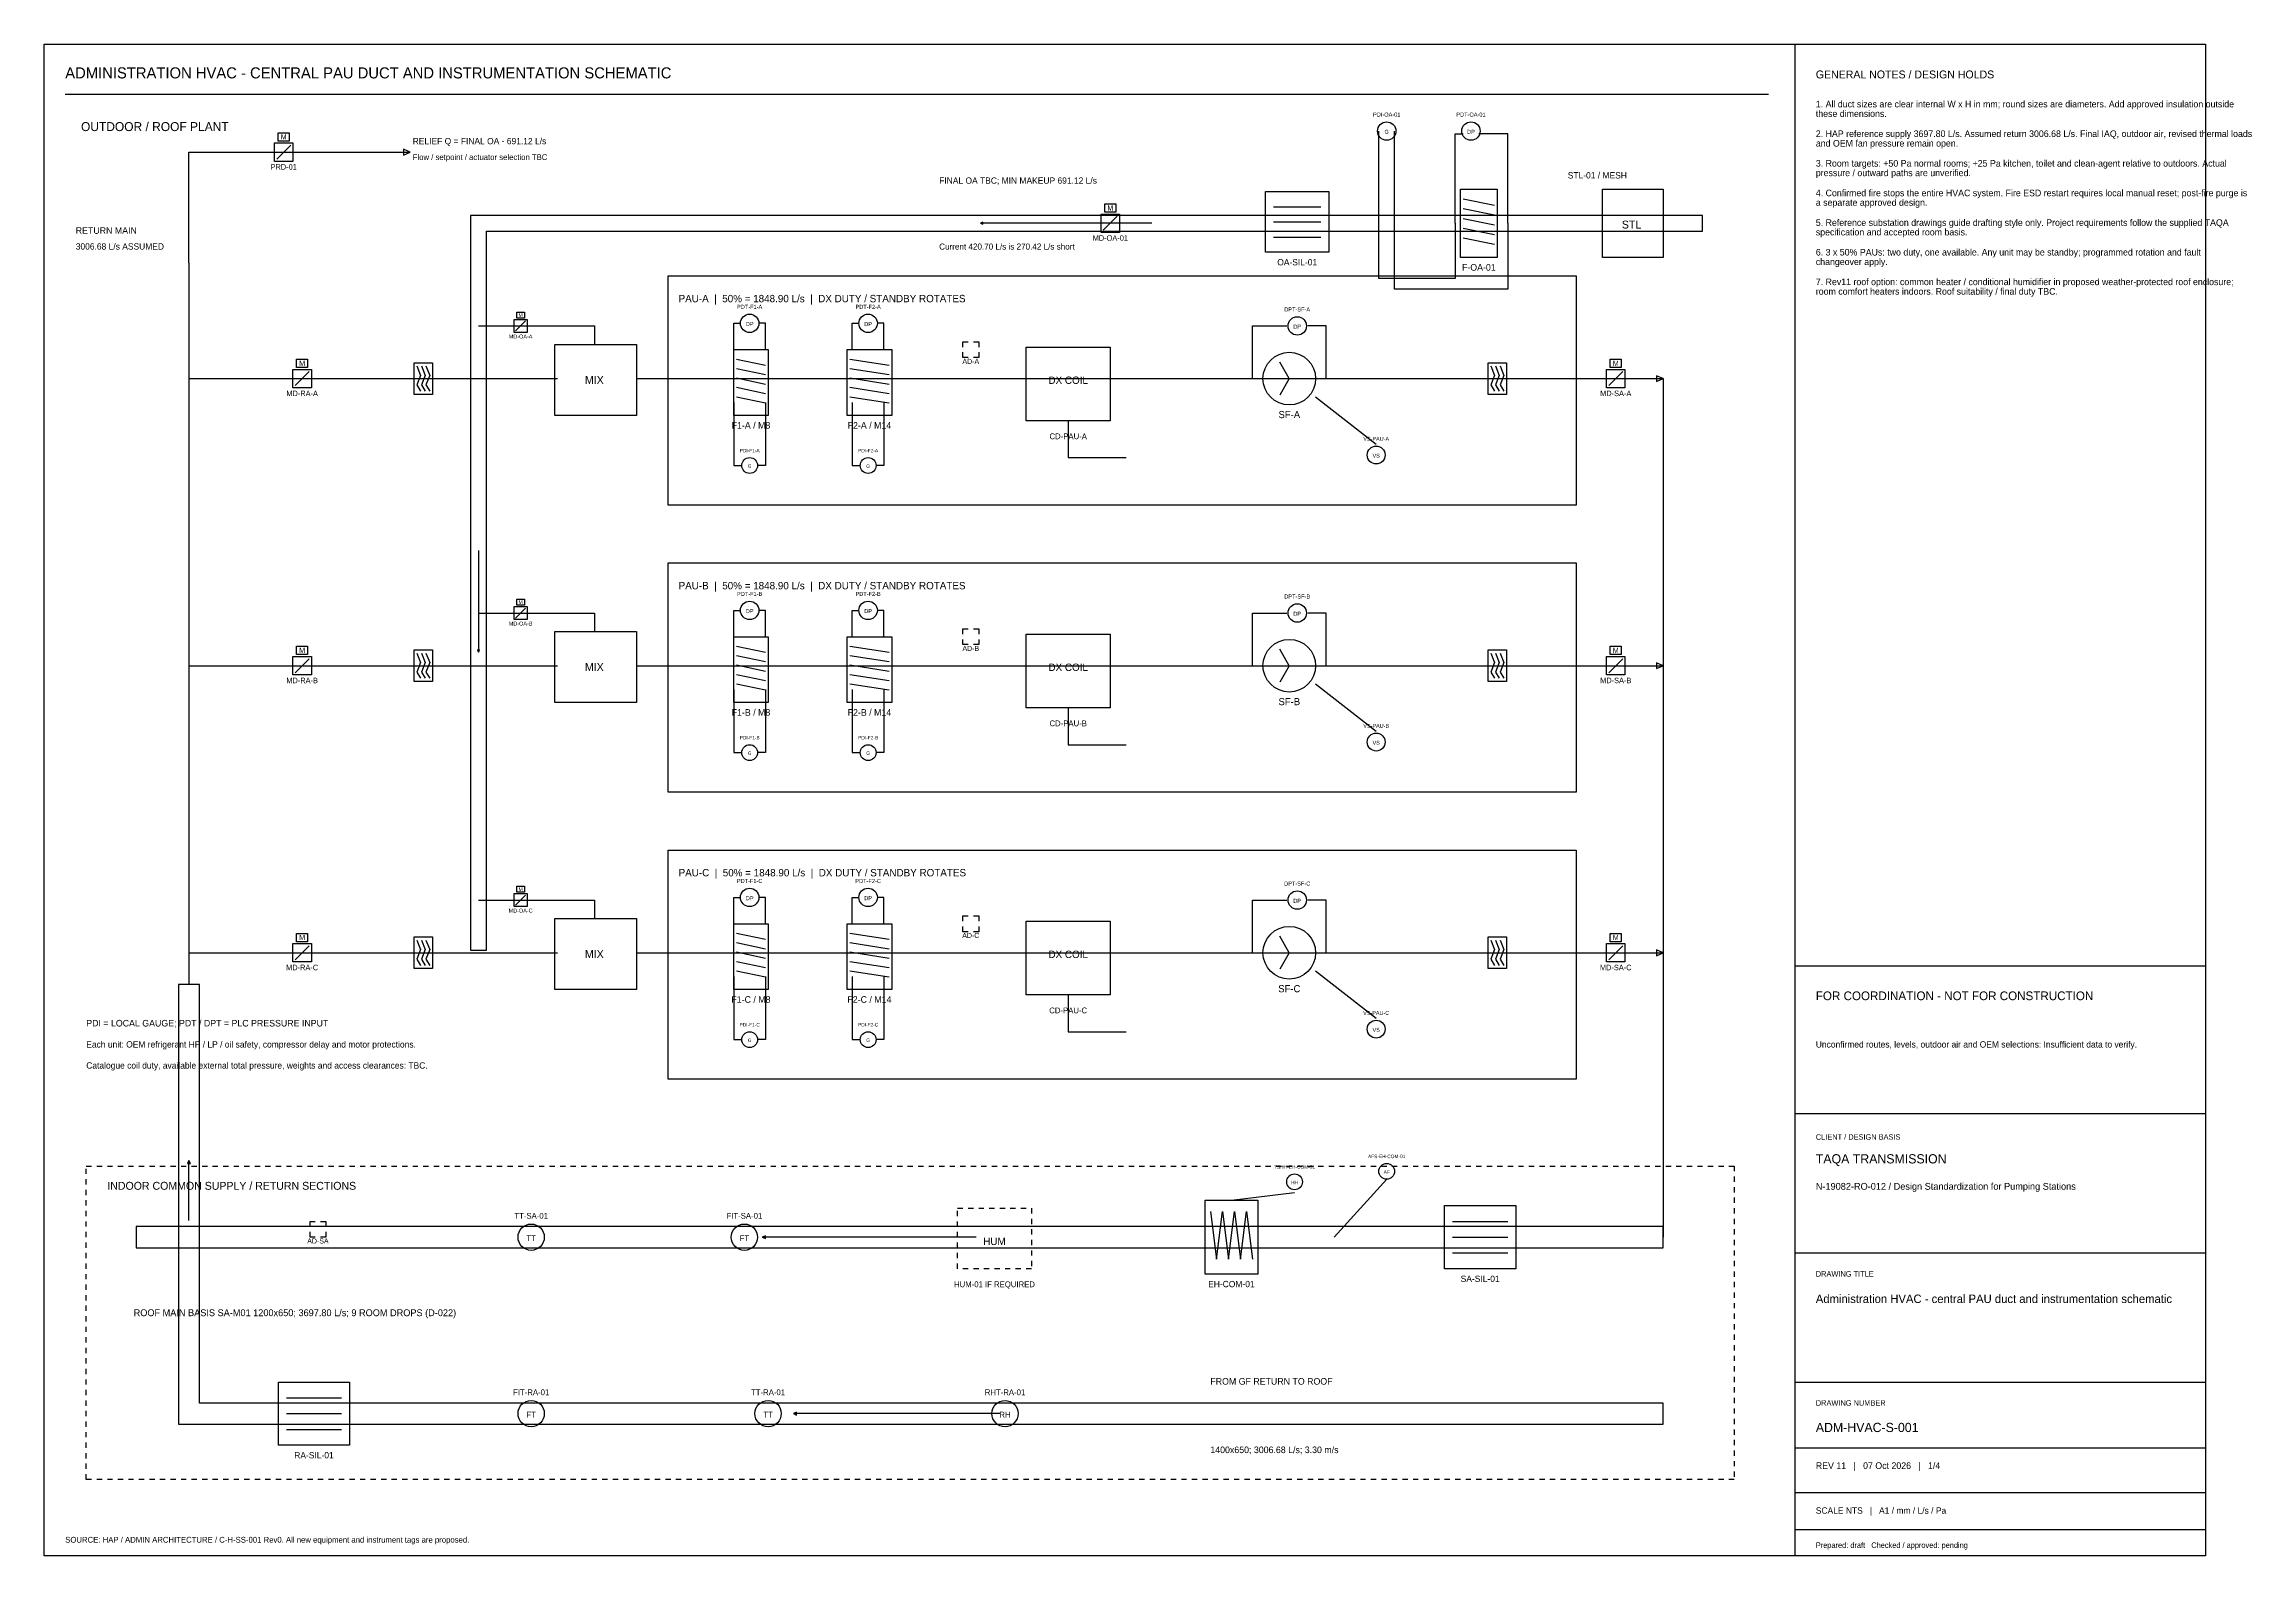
# Model space of a CAD drawing. Header units: millimetres. Extents: x 10 to 3549, y 10 to 584.
# Drawn here: x 10 to 849, y 10 to 584 of the extents above; entities that cross this region are included whole.
import ezdxf
from ezdxf.enums import TextEntityAlignment as Align

# ---------------------------------------------------------------- set-up
doc = ezdxf.new("R2010")
doc.units = ezdxf.units.MM
doc.linetypes.add('DASHED', pattern=[4, 2, -2])
for name, color, linetype, lineweight, true_color in [('M-DIM', 8, 'CONTINUOUS', 25, 0x5a5d63), ('M-EA', 30, 'CONTINUOUS', 25, 0xb14b15), ('M-INK', 7, 'CONTINUOUS', 25, 0x171c25), ('M-INST', 6, 'CONTINUOUS', 25, 0x764070), ('M-OA', 4, 'CONTINUOUS', 25, 0x597d96), ('M-PENDING', 1, 'CONTINUOUS', 25, 0xa23a34), ('M-RA', 3, 'CONTINUOUS', 25, 0x1567bd), ('M-RL', 6, 'CONTINUOUS', 25, 0x765196), ('M-SA', 5, 'CONTINUOUS', 25, 0x239321)]:
    doc.layers.add(name, color=color, linetype=linetype, lineweight=lineweight, true_color=true_color)

msp = doc.modelspace()

# ---------------------------------------------------------------- linework, layer by layer
at = {"layer": 'M-DIM'}
for p, q in [((399, 441), (399, 427)), ((399, 427), (421, 427)), ((399, 332), (399, 318)), ((399, 318), (421, 318)), ((399, 223), (399, 209)), ((399, 209), (421, 209))]:
    msp.add_line(p, q, dxfattribs=at)
at = {"layer": 'M-DIM', "linetype": 'DASHED'}
msp.add_lwpolyline([(26, 158), (652, 158), (652, 39), (26, 39)], close=True, dxfattribs=at)
at = {"layer": 'M-EA'}
for p, q in [((453, 140.8), (455.29, 122.6)), ((455.29, 122.6), (457.57, 140.8)), ((457.57, 140.8), (459.86, 122.6)), ((459.86, 122.6), (462.14, 140.8)), ((462.14, 140.8), (464.43, 122.6)), ((464.43, 122.6), (466.71, 140.8)), ((466.71, 140.8), (469, 122.6))]:
    msp.add_line(p, q, dxfattribs=at)
at = {"layer": 'M-INK'}
for p, q in [((675, 584), (675, 10)), ((18, 565), (665, 565)), ((273, 464.43), (284, 462.11)), ((316, 464.43), (331, 462.11)), ((273, 460.86), (284, 458.54)), ((273, 457.29), (284, 454.96)), ((273, 453.71), (284, 451.39)), ((316, 460.86), (331, 458.54)), ((316, 457.29), (331, 454.96)), ((316, 453.71), (331, 451.39)), ((273, 450.14), (284, 447.82)), ((316, 450.14), (331, 447.82)), ((273, 355.43), (284, 353.11)), ((316, 355.43), (331, 353.11)), ((273, 351.86), (284, 349.54)), ((273, 348.29), (284, 345.96)), ((273, 344.71), (284, 342.39)), ((316, 351.86), (331, 349.54)), ((316, 348.29), (331, 345.96)), ((316, 344.71), (331, 342.39)), ((273, 341.14), (284, 338.82)), ((316, 341.14), (331, 338.82)), ((273, 246.43), (284, 244.11)), ((316, 246.43), (331, 244.11)), ((273, 242.86), (284, 240.54)), ((273, 239.29), (284, 236.96)), ((273, 235.71), (284, 233.39)), ((316, 242.86), (331, 240.54)), ((316, 239.29), (331, 236.96)), ((316, 235.71), (331, 233.39)), ((273, 232.14), (284, 229.82)), ((316, 232.14), (331, 229.82)), ((675, 234), (831, 234)), ((675, 178), (831, 178)), ((675, 125), (831, 125)), ((675, 76), (831, 76)), ((675, 51), (831, 51)), ((675, 34), (831, 34)), ((675, 20), (831, 20))]:
    msp.add_line(p, q, dxfattribs=at)
for points in [[(10, 584), (831, 584), (831, 10), (10, 10)], [(247, 496), (592, 496), (592, 409), (247, 409)], [(272, 468), (285, 468), (285, 443), (272, 443)], [(315, 468), (332, 468), (332, 443), (315, 443)], [(247, 387), (592, 387), (592, 300), (247, 300)], [(272, 359), (285, 359), (285, 334), (272, 334)], [(315, 359), (332, 359), (332, 334), (315, 334)], [(247, 278), (592, 278), (592, 191), (247, 191)], [(272, 250), (285, 250), (285, 225), (272, 225)], [(315, 250), (332, 250), (332, 225), (315, 225)]]:
    msp.add_lwpolyline(points, close=True, dxfattribs=at)
at = {"layer": 'M-INK', "linetype": 'DASHED'}
for points in [[(359, 471), (365, 471), (365, 465), (359, 465)], [(359, 362), (365, 362), (365, 356), (359, 356)], [(359, 253), (365, 253), (365, 247), (359, 247)], [(111, 137), (117, 137), (117, 131), (111, 131)]]:
    msp.add_lwpolyline(points, close=True, dxfattribs=at)
at = {"layer": 'M-INST'}
for p, q in [((517, 495), (517, 551)), ((523, 491), (523, 551)), ((546, 516), (546, 550)), ((546, 550), (549, 550)), ((566, 550), (555, 550)), ((566, 516), (566, 550)), ((546, 516), (546, 495)), ((566, 516), (566, 491)), ((546, 495), (517, 495)), ((566, 491), (523, 491)), ((272, 468), (272, 478)), ((272, 478), (274.5, 478)), ((284, 478), (281.5, 478)), ((284, 468), (284, 478)), ((317, 468), (317, 478)), ((317, 478), (319.5, 478)), ((329, 478), (326.5, 478)), ((329, 468), (329, 478)), ((469, 457), (469, 477)), ((469, 477), (482, 477)), ((497, 477), (490, 477)), ((497, 457), (497, 477)), ((272, 448), (272, 424)), ((284, 448), (284, 424)), ((317, 448), (317, 424)), ((329, 448), (329, 424)), ((516, 432), (493, 450)), ((272, 424), (275, 424)), ((284, 424), (281, 424)), ((317, 424), (320, 424)), ((329, 424), (326, 424)), ((272, 359), (272, 369)), ((272, 369), (274.5, 369)), ((284, 369), (281.5, 369)), ((284, 359), (284, 369)), ((317, 359), (317, 369)), ((317, 369), (319.5, 369)), ((329, 369), (326.5, 369)), ((329, 359), (329, 369)), ((469, 348), (469, 368)), ((469, 368), (482, 368)), ((497, 368), (490, 368)), ((497, 348), (497, 368)), ((272, 339), (272, 315)), ((284, 339), (284, 315)), ((317, 339), (317, 315)), ((329, 339), (329, 315)), ((516, 323), (493, 341)), ((272, 315), (275, 315)), ((284, 315), (281, 315)), ((317, 315), (320, 315)), ((329, 315), (326, 315)), ((272, 250), (272, 260)), ((272, 260), (274.5, 260)), ((284, 260), (281.5, 260)), ((284, 250), (284, 260)), ((317, 250), (317, 260)), ((317, 260), (319.5, 260)), ((329, 260), (326.5, 260)), ((329, 250), (329, 260)), ((469, 239), (469, 259)), ((469, 259), (482, 259)), ((497, 259), (490, 259)), ((497, 239), (497, 259)), ((272, 230), (272, 206)), ((284, 230), (284, 206)), ((317, 230), (317, 206)), ((329, 230), (329, 206)), ((516, 214), (493, 232)), ((272, 206), (275, 206)), ((284, 206), (281, 206)), ((317, 206), (320, 206)), ((329, 206), (326, 206)), ((500, 131), (520, 153)), ((461, 145), (485, 148))]:
    msp.add_line(p, q, dxfattribs=at)
for centre, radius in [((520, 551), 3.5), ((552, 551), 3.5), ((278, 478), 3.5), ((323, 478), 3.5), ((486, 477), 3.5), ((516, 428), 3.4), ((278, 424), 3), ((323, 424), 3), ((278, 369), 3.5), ((323, 369), 3.5), ((486, 368), 3.5), ((516, 319), 3.4), ((278, 315), 3), ((323, 315), 3), ((278, 260), 3.5), ((323, 260), 3.5), ((486, 259), 3.5), ((516, 210), 3.4), ((278, 206), 3), ((323, 206), 3), ((485, 152), 3), ((520, 156), 3), ((195, 131), 5), ((276, 131), 5), ((195, 64), 5), ((285, 64), 5), ((375, 64), 5)]:
    msp.add_circle(centre, radius, dxfattribs=at)
at = {"layer": 'M-OA'}
for p, q in [((477, 522.25), (495, 522.25)), ((549, 525.29), (561, 522.87)), ((549, 521.57), (561, 519.16)), ((430.75, 516), (365.65, 516)), ((412.34, 513.34), (417.66, 518.66)), ((477, 516.5), (495, 516.5)), ((549, 517.86), (561, 515.44)), ((549, 514.14), (561, 511.73)), ((477, 510.75), (495, 510.75)), ((549, 510.43), (561, 508.01)), ((189.1, 475.1), (192.9, 478.9)), ((175, 477), (219, 477)), ((219, 477), (219, 470)), ((175, 391.8), (175, 353.16)), ((189.1, 366.1), (192.9, 369.9)), ((175, 368), (219, 368)), ((219, 368), (219, 361)), ((189.1, 257.1), (192.9, 260.9)), ((175, 259), (219, 259)), ((219, 259), (219, 252))]:
    msp.add_line(p, q, dxfattribs=at)
for points in [[(548, 529), (562, 529), (562, 503), (548, 503)], [(602, 529), (625, 529), (625, 503), (602, 503)], [(412.9, 523.35), (417.1, 523.35), (417.1, 520.2), (412.9, 520.2)], [(474, 528), (498, 528), (498, 505), (474, 505)], [(640, 519), (172, 519), (172, 240), (178, 240), (178, 513), (640, 513)], [(365.65, 516), (366.55, 515.6), (366.55, 516.4)], [(411.5, 519.5), (418.5, 519.5), (418.5, 512.5), (411.5, 512.5)], [(188.5, 479.5), (193.5, 479.5), (193.5, 474.5), (188.5, 474.5)], [(189.5, 482.25), (192.5, 482.25), (192.5, 480), (189.5, 480)], [(204, 470), (235, 470), (235, 443), (204, 443)], [(188.5, 370.5), (193.5, 370.5), (193.5, 365.5), (188.5, 365.5)], [(189.5, 373.25), (192.5, 373.25), (192.5, 371), (189.5, 371)], [(204, 361), (235, 361), (235, 334), (204, 334)], [(175, 353.16), (175.41, 354.06), (174.59, 354.06)], [(188.5, 261.5), (193.5, 261.5), (193.5, 256.5), (188.5, 256.5)], [(189.5, 264.25), (192.5, 264.25), (192.5, 262), (189.5, 262)], [(204, 252), (235, 252), (235, 225), (204, 225)]]:
    msp.add_lwpolyline(points, close=True, dxfattribs=at)
at = {"layer": 'M-RA'}
for p, q in [((65, 501), (65, 227)), ((151.55, 461.8), (152.95, 458.2)), ((153.3, 461.8), (154.7, 458.2)), ((155.05, 461.8), (156.45, 458.2)), ((65, 457), (205, 457)), ((105.34, 454.34), (110.66, 459.66)), ((152.95, 458.2), (151.55, 454.6)), ((151.55, 454.6), (152.95, 452.2)), ((154.7, 458.2), (153.3, 454.6)), ((153.3, 454.6), (154.7, 452.2)), ((156.45, 458.2), (155.05, 454.6)), ((155.05, 454.6), (156.45, 452.2)), ((151.55, 352.8), (152.95, 349.2)), ((153.3, 352.8), (154.7, 349.2)), ((155.05, 352.8), (156.45, 349.2)), ((65, 348), (205, 348)), ((105.34, 345.34), (110.66, 350.66)), ((152.95, 349.2), (151.55, 345.6)), ((151.55, 345.6), (152.95, 343.2)), ((154.7, 349.2), (153.3, 345.6)), ((153.3, 345.6), (154.7, 343.2)), ((156.45, 349.2), (155.05, 345.6)), ((155.05, 345.6), (156.45, 343.2)), ((151.55, 243.8), (152.95, 240.2)), ((153.3, 243.8), (154.7, 240.2)), ((155.05, 243.8), (156.45, 240.2)), ((65, 239), (205, 239)), ((105.34, 236.34), (110.66, 241.66)), ((152.95, 240.2), (151.55, 236.6)), ((151.55, 236.6), (152.95, 234.2)), ((154.7, 240.2), (153.3, 236.6)), ((153.3, 236.6), (154.7, 234.2)), ((156.45, 240.2), (155.05, 236.6)), ((155.05, 236.6), (156.45, 234.2)), ((65, 137.35), (65, 160.17)), ((102, 70), (123, 70)), ((102, 64), (123, 64)), ((373, 64), (294.6, 64)), ((102, 58), (123, 58))]:
    msp.add_line(p, q, dxfattribs=at)
for points in [[(105.9, 464.35), (110.1, 464.35), (110.1, 461.2), (105.9, 461.2)], [(150.5, 463), (157.5, 463), (157.5, 451), (150.5, 451)], [(104.5, 460.5), (111.5, 460.5), (111.5, 453.5), (104.5, 453.5)], [(105.9, 355.35), (110.1, 355.35), (110.1, 352.2), (105.9, 352.2)], [(150.5, 354), (157.5, 354), (157.5, 342), (150.5, 342)], [(104.5, 351.5), (111.5, 351.5), (111.5, 344.5), (104.5, 344.5)], [(105.9, 246.35), (110.1, 246.35), (110.1, 243.2), (105.9, 243.2)], [(150.5, 245), (157.5, 245), (157.5, 233), (150.5, 233)], [(104.5, 242.5), (111.5, 242.5), (111.5, 235.5), (104.5, 235.5)], [(625, 68), (69, 68), (69, 227), (61, 227), (61, 60), (625, 60)], [(65, 160.17), (64.46, 158.97), (65.54, 158.97)], [(99, 76), (126, 76), (126, 52), (99, 52)], [(294.6, 64), (295.8, 63.46), (295.8, 64.54)]]:
    msp.add_lwpolyline(points, close=True, dxfattribs=at)
at = {"layer": 'M-RL'}
for p, q in [((98.34, 540.34), (103.66, 545.66)), ((65, 501), (65, 543)), ((65, 543), (140, 543)), ((115, 543), (149, 543))]:
    msp.add_line(p, q, dxfattribs=at)
for points in [[(97.5, 546.5), (104.5, 546.5), (104.5, 539.5), (97.5, 539.5)], [(98.9, 550.35), (103.1, 550.35), (103.1, 547.2), (98.9, 547.2)], [(149, 543), (146.5, 544.12), (146.5, 541.88)]]:
    msp.add_lwpolyline(points, close=True, dxfattribs=at)
at = {"layer": 'M-SA'}
for p, q in [((483, 457), (479.4, 463.24)), ((559.55, 461.8), (560.95, 458.2)), ((561.3, 461.8), (562.7, 458.2)), ((563.05, 461.8), (564.45, 458.2)), ((235, 457), (625, 457)), ((483, 457), (479.4, 450.76)), ((483, 457), (490.2, 457)), ((560.95, 458.2), (559.55, 454.6)), ((559.55, 454.6), (560.95, 452.2)), ((562.7, 458.2), (561.3, 454.6)), ((561.3, 454.6), (562.7, 452.2)), ((564.45, 458.2), (563.05, 454.6)), ((563.05, 454.6), (564.45, 452.2)), ((604.34, 454.34), (609.66, 459.66)), ((625, 457), (625, 239)), ((483, 348), (479.4, 354.24)), ((559.55, 352.8), (560.95, 349.2)), ((561.3, 352.8), (562.7, 349.2)), ((563.05, 352.8), (564.45, 349.2)), ((235, 348), (625, 348)), ((483, 348), (479.4, 341.76)), ((483, 348), (490.2, 348)), ((560.95, 349.2), (559.55, 345.6)), ((559.55, 345.6), (560.95, 343.2)), ((562.7, 349.2), (561.3, 345.6)), ((561.3, 345.6), (562.7, 343.2)), ((564.45, 349.2), (563.05, 345.6)), ((563.05, 345.6), (564.45, 343.2)), ((604.34, 345.34), (609.66, 350.66)), ((483, 239), (479.4, 245.24)), ((559.55, 243.8), (560.95, 240.2)), ((561.3, 243.8), (562.7, 240.2)), ((563.05, 243.8), (564.45, 240.2)), ((235, 239), (625, 239)), ((483, 239), (479.4, 232.76)), ((483, 239), (490.2, 239)), ((560.95, 240.2), (559.55, 236.6)), ((559.55, 236.6), (560.95, 234.2)), ((562.7, 240.2), (561.3, 236.6)), ((561.3, 236.6), (562.7, 234.2)), ((564.45, 240.2), (563.05, 236.6)), ((563.05, 236.6), (564.45, 234.2)), ((604.34, 236.34), (609.66, 241.66)), ((625, 239), (625, 131)), ((545, 137), (566, 137)), ((364, 131), (282.8, 131)), ((545, 131), (566, 131)), ((545, 125), (566, 125))]:
    msp.add_line(p, q, dxfattribs=at)
for points in [[(383, 469), (415, 469), (415, 441), (383, 441)], [(558.5, 463), (565.5, 463), (565.5, 451), (558.5, 451)], [(604.9, 464.35), (609.1, 464.35), (609.1, 461.2), (604.9, 461.2)], [(603.5, 460.5), (610.5, 460.5), (610.5, 453.5), (603.5, 453.5)], [(625, 457), (622.5, 458.12), (622.5, 455.88)], [(383, 360), (415, 360), (415, 332), (383, 332)], [(558.5, 354), (565.5, 354), (565.5, 342), (558.5, 342)], [(604.9, 355.35), (609.1, 355.35), (609.1, 352.2), (604.9, 352.2)], [(603.5, 351.5), (610.5, 351.5), (610.5, 344.5), (603.5, 344.5)], [(625, 348), (622.5, 349.12), (622.5, 346.88)], [(383, 251), (415, 251), (415, 223), (383, 223)], [(558.5, 245), (565.5, 245), (565.5, 233), (558.5, 233)], [(604.9, 246.35), (609.1, 246.35), (609.1, 243.2), (604.9, 243.2)], [(603.5, 242.5), (610.5, 242.5), (610.5, 235.5), (603.5, 235.5)], [(625, 239), (622.5, 240.12), (622.5, 237.88)], [(451, 145), (471, 145), (471, 117), (451, 117)], [(542, 143), (569, 143), (569, 119), (542, 119)], [(625, 135), (45, 135), (45, 127), (625, 127)], [(282.8, 131), (284, 130.46), (284, 131.54)]]:
    msp.add_lwpolyline(points, close=True, dxfattribs=at)
at = {"layer": 'M-SA', "linetype": 'DASHED'}
msp.add_lwpolyline([(357, 142), (385, 142), (385, 119), (357, 119)], close=True, dxfattribs=at)
at = {"layer": 'M-SA'}
for centre in [(483, 457), (483, 348), (483, 239)]:
    msp.add_circle(centre, 10, dxfattribs=at)

# ---------------------------------------------------------------- texts
at = {"layer": 'M-DIM'}
for s, p in [('CD-PAU-A', (399, 434)), ('CD-PAU-B', (399, 325)), ('CD-PAU-C', (399, 216))]:
    msp.add_text(s, height=2.2, dxfattribs=at).set_placement(p, align=Align.CENTER)
for s, height, p in [('CLIENT / DESIGN BASIS', 2.1, (683, 168)), ('DRAWING TITLE', 2.1, (683, 116)), ('DRAWING NUMBER', 2.1, (683, 67)), ('SOURCE: HAP / ADMIN ARCHITECTURE / C-H-SS-001 Rev0. All new equipment and instrument tags are proposed.', 2.2, (18, 15)), ('Prepared: draft   Checked / approved: pending', 2.1, (683, 13))]:
    msp.add_text(s, height=height, dxfattribs=at).set_placement(p)
at = {"layer": 'M-EA'}
msp.add_text('EH-COM-01', height=2.4, dxfattribs=at).set_placement((461, 112), align=Align.CENTER)
at = {"layer": 'M-INK'}
for s, height, p in [('ADMINISTRATION HVAC - CENTRAL PAU DUCT AND INSTRUMENTATION SCHEMATIC', 4.2, (18, 571)), ('GENERAL NOTES / DESIGN HOLDS', 3, (683, 571)), ('1. All duct sizes are clear internal W x H in mm; round sizes are diameters. Add approved insulation outside', 2.5, (683, 560)), ('OUTDOOR / ROOF PLANT', 3.4, (24, 551)), ('these dimensions.', 2.5, (683, 556.38)), ('and OEM fan pressure remain open.', 2.5, (683, 545.12)), ('2. HAP reference supply 3697.80 L/s. Assumed return 3006.68 L/s. Final IAQ, outdoor air, revised thermal loads', 2.5, (683, 548.75)), ('3. Room targets: +50 Pa normal rooms; +25 Pa kitchen, toilet and clean-agent relative to outdoors. Actual', 2.5, (683, 537.5)), ('4. Confirmed fire stops the entire HVAC system. Fire ESD restart requires local manual reset; post-fire purge is', 2.5, (683, 526.25)), ('pressure / outward paths are unverified.', 2.5, (683, 533.88)), ('a separate approved design.', 2.5, (683, 522.62)), ('specification and accepted room basis.', 2.5, (683, 511.38)), ('5. Reference substation drawings guide drafting style only. Project requirements follow the supplied TAQA', 2.5, (683, 515)), ('6. 3 x 50% PAUs: two duty, one available. Any unit may be standby; programmed rotation and fault', 2.5, (683, 503.75)), ('changeover apply.', 2.5, (683, 500.12)), ('7. Rev11 roof option: common heater / conditional humidifier in proposed weather-protected roof enclosure;', 2.5, (683, 492.5)), ('PAU-A  |  50% = 1848.90 L/s  |  DX DUTY / STANDBY ROTATES', 2.8, (251, 486)), ('room comfort heaters indoors. Roof suitability / final duty TBC.', 2.5, (683, 488.88)), ('PAU-B  |  50% = 1848.90 L/s  |  DX DUTY / STANDBY ROTATES', 2.8, (251, 377)), ('PAU-C  |  50% = 1848.90 L/s  |  DX DUTY / STANDBY ROTATES', 2.8, (251, 268)), ('Each unit: OEM refrigerant HP / LP / oil safety, compressor delay and motor protections.', 2.4, (26, 203)), ('TAQA TRANSMISSION', 3.5, (683, 159)), ('INDOOR COMMON SUPPLY / RETURN SECTIONS', 3, (34, 149)), ('N-19082-RO-012 / Design Standardization for Pumping Stations', 2.6, (683, 149)), ('Administration HVAC - central PAU duct and instrumentation schematic', 3.2, (683, 106)), ('ADM-HVAC-S-001', 3.5, (683, 57)), ('REV 11   |   07 Oct 2026   |   1/4', 2.5, (683, 43)), ('SCALE NTS   |   A1 / mm / L/s / Pa', 2.4, (683, 26))]:
    msp.add_text(s, height=height, dxfattribs=at).set_placement(p)
for s, height, p in [('AD-A', 1.92, (362, 462.6)), ('F1-A / M8', 2.5, (278.5, 438)), ('F2-A / M14', 2.5, (323.5, 438)), ('AD-B', 1.92, (362, 353.6)), ('F1-B / M8', 2.5, (278.5, 329)), ('F2-B / M14', 2.5, (323.5, 329)), ('AD-C', 1.92, (362, 244.6)), ('F1-C / M8', 2.5, (278.5, 220)), ('F2-C / M14', 2.5, (323.5, 220)), ('AD-SA', 1.92, (114, 128.6))]:
    msp.add_text(s, height=height, dxfattribs=at).set_placement(p, align=Align.CENTER)
at = {"layer": 'M-INST'}
for s, height, p in [('PDI-OA-01', 1.54, (520, 556.5)), ('PDT-OA-01', 1.54, (552, 556.5)), ('G', 1.54, (520, 549.95)), ('DP', 1.54, (552, 549.95)), ('PDT-F1-A', 1.54, (278, 483.5)), ('DP', 1.54, (278, 476.95)), ('PDT-F2-A', 1.54, (323, 483.5)), ('DP', 1.54, (323, 476.95)), ('DPT-SF-A', 1.54, (486, 482.5)), ('DP', 1.54, (486, 475.95)), ('PDI-F1-A', 1.32, (278, 429)), ('PDI-F2-A', 1.32, (323, 429)), ('VS-PAU-A', 1.496, (516, 433.4)), ('VS', 1.496, (516, 426.98)), ('G', 1.32, (278, 423.1)), ('G', 1.32, (323, 423.1)), ('PDT-F1-B', 1.54, (278, 374.5)), ('DP', 1.54, (278, 367.95)), ('PDT-F2-B', 1.54, (323, 374.5)), ('DP', 1.54, (323, 367.95)), ('DPT-SF-B', 1.54, (486, 373.5)), ('DP', 1.54, (486, 366.95)), ('PDI-F1-B', 1.32, (278, 320)), ('PDI-F2-B', 1.32, (323, 320)), ('VS-PAU-B', 1.496, (516, 324.4)), ('VS', 1.496, (516, 317.98)), ('G', 1.32, (278, 314.1)), ('G', 1.32, (323, 314.1)), ('PDT-F1-C', 1.54, (278, 265.5)), ('DP', 1.54, (278, 258.95)), ('PDT-F2-C', 1.54, (323, 265.5)), ('DP', 1.54, (323, 258.95)), ('DPT-SF-C', 1.54, (486, 264.5)), ('DP', 1.54, (486, 257.95)), ('PDI-F1-C', 1.32, (278, 211)), ('PDI-F2-C', 1.32, (323, 211)), ('VS-PAU-C', 1.496, (516, 215.4)), ('VS', 1.496, (516, 208.98)), ('G', 1.32, (278, 205.1)), ('G', 1.32, (323, 205.1)), ('AFS-EH-COM-01', 1.32, (520, 161)), ('TSHH-EH-COM-01', 1.32, (485, 157)), ('HH', 1.32, (485, 151.1)), ('AF', 1.32, (520, 155.1)), ('TT-SA-01', 2.2, (195, 138)), ('FIT-SA-01', 2.2, (276, 138)), ('TT', 2.2, (195, 129.5)), ('FT', 2.2, (276, 129.5)), ('FIT-RA-01', 2.2, (195, 71)), ('TT-RA-01', 2.2, (285, 71)), ('RHT-RA-01', 2.2, (375, 71)), ('FT', 2.2, (195, 62.5)), ('TT', 2.2, (285, 62.5)), ('RH', 2.2, (375, 62.5))]:
    msp.add_text(s, height=height, dxfattribs=at).set_placement(p, align=Align.CENTER)
msp.add_text('PDI = LOCAL GAUGE; PDT / DPT = PLC PRESSURE INPUT', height=2.5, dxfattribs=at).set_placement((26, 211))
at = {"layer": 'M-OA'}
msp.add_text('FINAL OA TBC; MIN MAKEUP 691.12 L/s', height=2.4, dxfattribs=at).set_placement((350, 531))
for s, height, p in [('STL-01 / MESH', 2.4, (600, 533)), ('M', 1.96, (415, 520.83)), ('STL', 3, (613, 514)), ('MD-OA-01', 2.1, (415, 509.35)), ('OA-SIL-01', 2.4, (486, 500)), ('F-OA-01', 2.5, (555, 498)), ('M', 1.4, (191, 480.45)), ('MD-OA-A', 1.5, (191, 472.25)), ('MIX', 3, (219, 455)), ('M', 1.4, (191, 371.45)), ('MD-OA-B', 1.5, (191, 363.25)), ('MIX', 3, (219, 346)), ('M', 1.4, (191, 262.45)), ('MD-OA-C', 1.5, (191, 254.25)), ('MIX', 3, (219, 237))]:
    msp.add_text(s, height=height, dxfattribs=at).set_placement(p, align=Align.CENTER)
at = {"layer": 'M-PENDING'}
for s, height, p in [('Current 420.70 L/s is 270.42 L/s short', 2.3, (350, 506)), ('FOR COORDINATION - NOT FOR CONSTRUCTION', 3.3, (683, 221)), ('Unconfirmed routes, levels, outdoor air and OEM selections: Insufficient data to verify.', 2.4, (683, 203)), ('Catalogue coil duty, available external total pressure, weights and access clearances: TBC.', 2.4, (26, 195))]:
    msp.add_text(s, height=height, dxfattribs=at).set_placement(p)
at = {"layer": 'M-RA'}
for s, height, p in [('RETURN MAIN', 2.5, (22, 512)), ('3006.68 L/s ASSUMED', 2.4, (22, 506)), ('FROM GF RETURN TO ROOF', 2.5, (453, 75)), ('1400x650; 3006.68 L/s; 3.30 m/s', 2.5, (453, 49))]:
    msp.add_text(s, height=height, dxfattribs=at).set_placement(p)
for s, height, p in [('M', 1.96, (108, 461.83)), ('MD-RA-A', 2.1, (108, 450.35)), ('M', 1.96, (108, 352.83)), ('MD-RA-B', 2.1, (108, 341.35)), ('M', 1.96, (108, 243.83)), ('MD-RA-C', 2.1, (108, 232.35)), ('RA-SIL-01', 2.4, (112.5, 47))]:
    msp.add_text(s, height=height, dxfattribs=at).set_placement(p, align=Align.CENTER)
at = {"layer": 'M-RL'}
for s, height, p in [('M', 1.96, (101, 547.83)), ('PRD-01', 2.1, (101, 536.35))]:
    msp.add_text(s, height=height, dxfattribs=at).set_placement(p, align=Align.CENTER)
for s, height, p in [('RELIEF Q = FINAL OA - 691.12 L/s', 2.4, (150, 546)), ('Flow / setpoint / actuator selection TBC', 2.2, (150, 540))]:
    msp.add_text(s, height=height, dxfattribs=at).set_placement(p)
at = {"layer": 'M-SA'}
for s, height, p in [('M', 1.96, (607, 461.83)), ('DX COIL', 2.8, (399, 455)), ('SF-A', 2.7, (483, 442)), ('MD-SA-A', 2.1, (607, 450.35)), ('M', 1.96, (607, 352.83)), ('DX COIL', 2.8, (399, 346)), ('SF-B', 2.7, (483, 333)), ('MD-SA-B', 2.1, (607, 341.35)), ('M', 1.96, (607, 243.83)), ('DX COIL', 2.8, (399, 237)), ('SF-C', 2.7, (483, 224)), ('MD-SA-C', 2.1, (607, 232.35)), ('HUM', 2.8, (371, 128)), ('HUM-01 IF REQUIRED', 2.2, (371, 112)), ('SA-SIL-01', 2.4, (555.5, 114))]:
    msp.add_text(s, height=height, dxfattribs=at).set_placement(p, align=Align.CENTER)
msp.add_text('ROOF MAIN BASIS SA-M01 1200x650; 3697.80 L/s; 9 ROOM DROPS (D-022)', height=2.6, dxfattribs=at).set_placement((44, 101))

doc.saveas('drawing.dxf')
